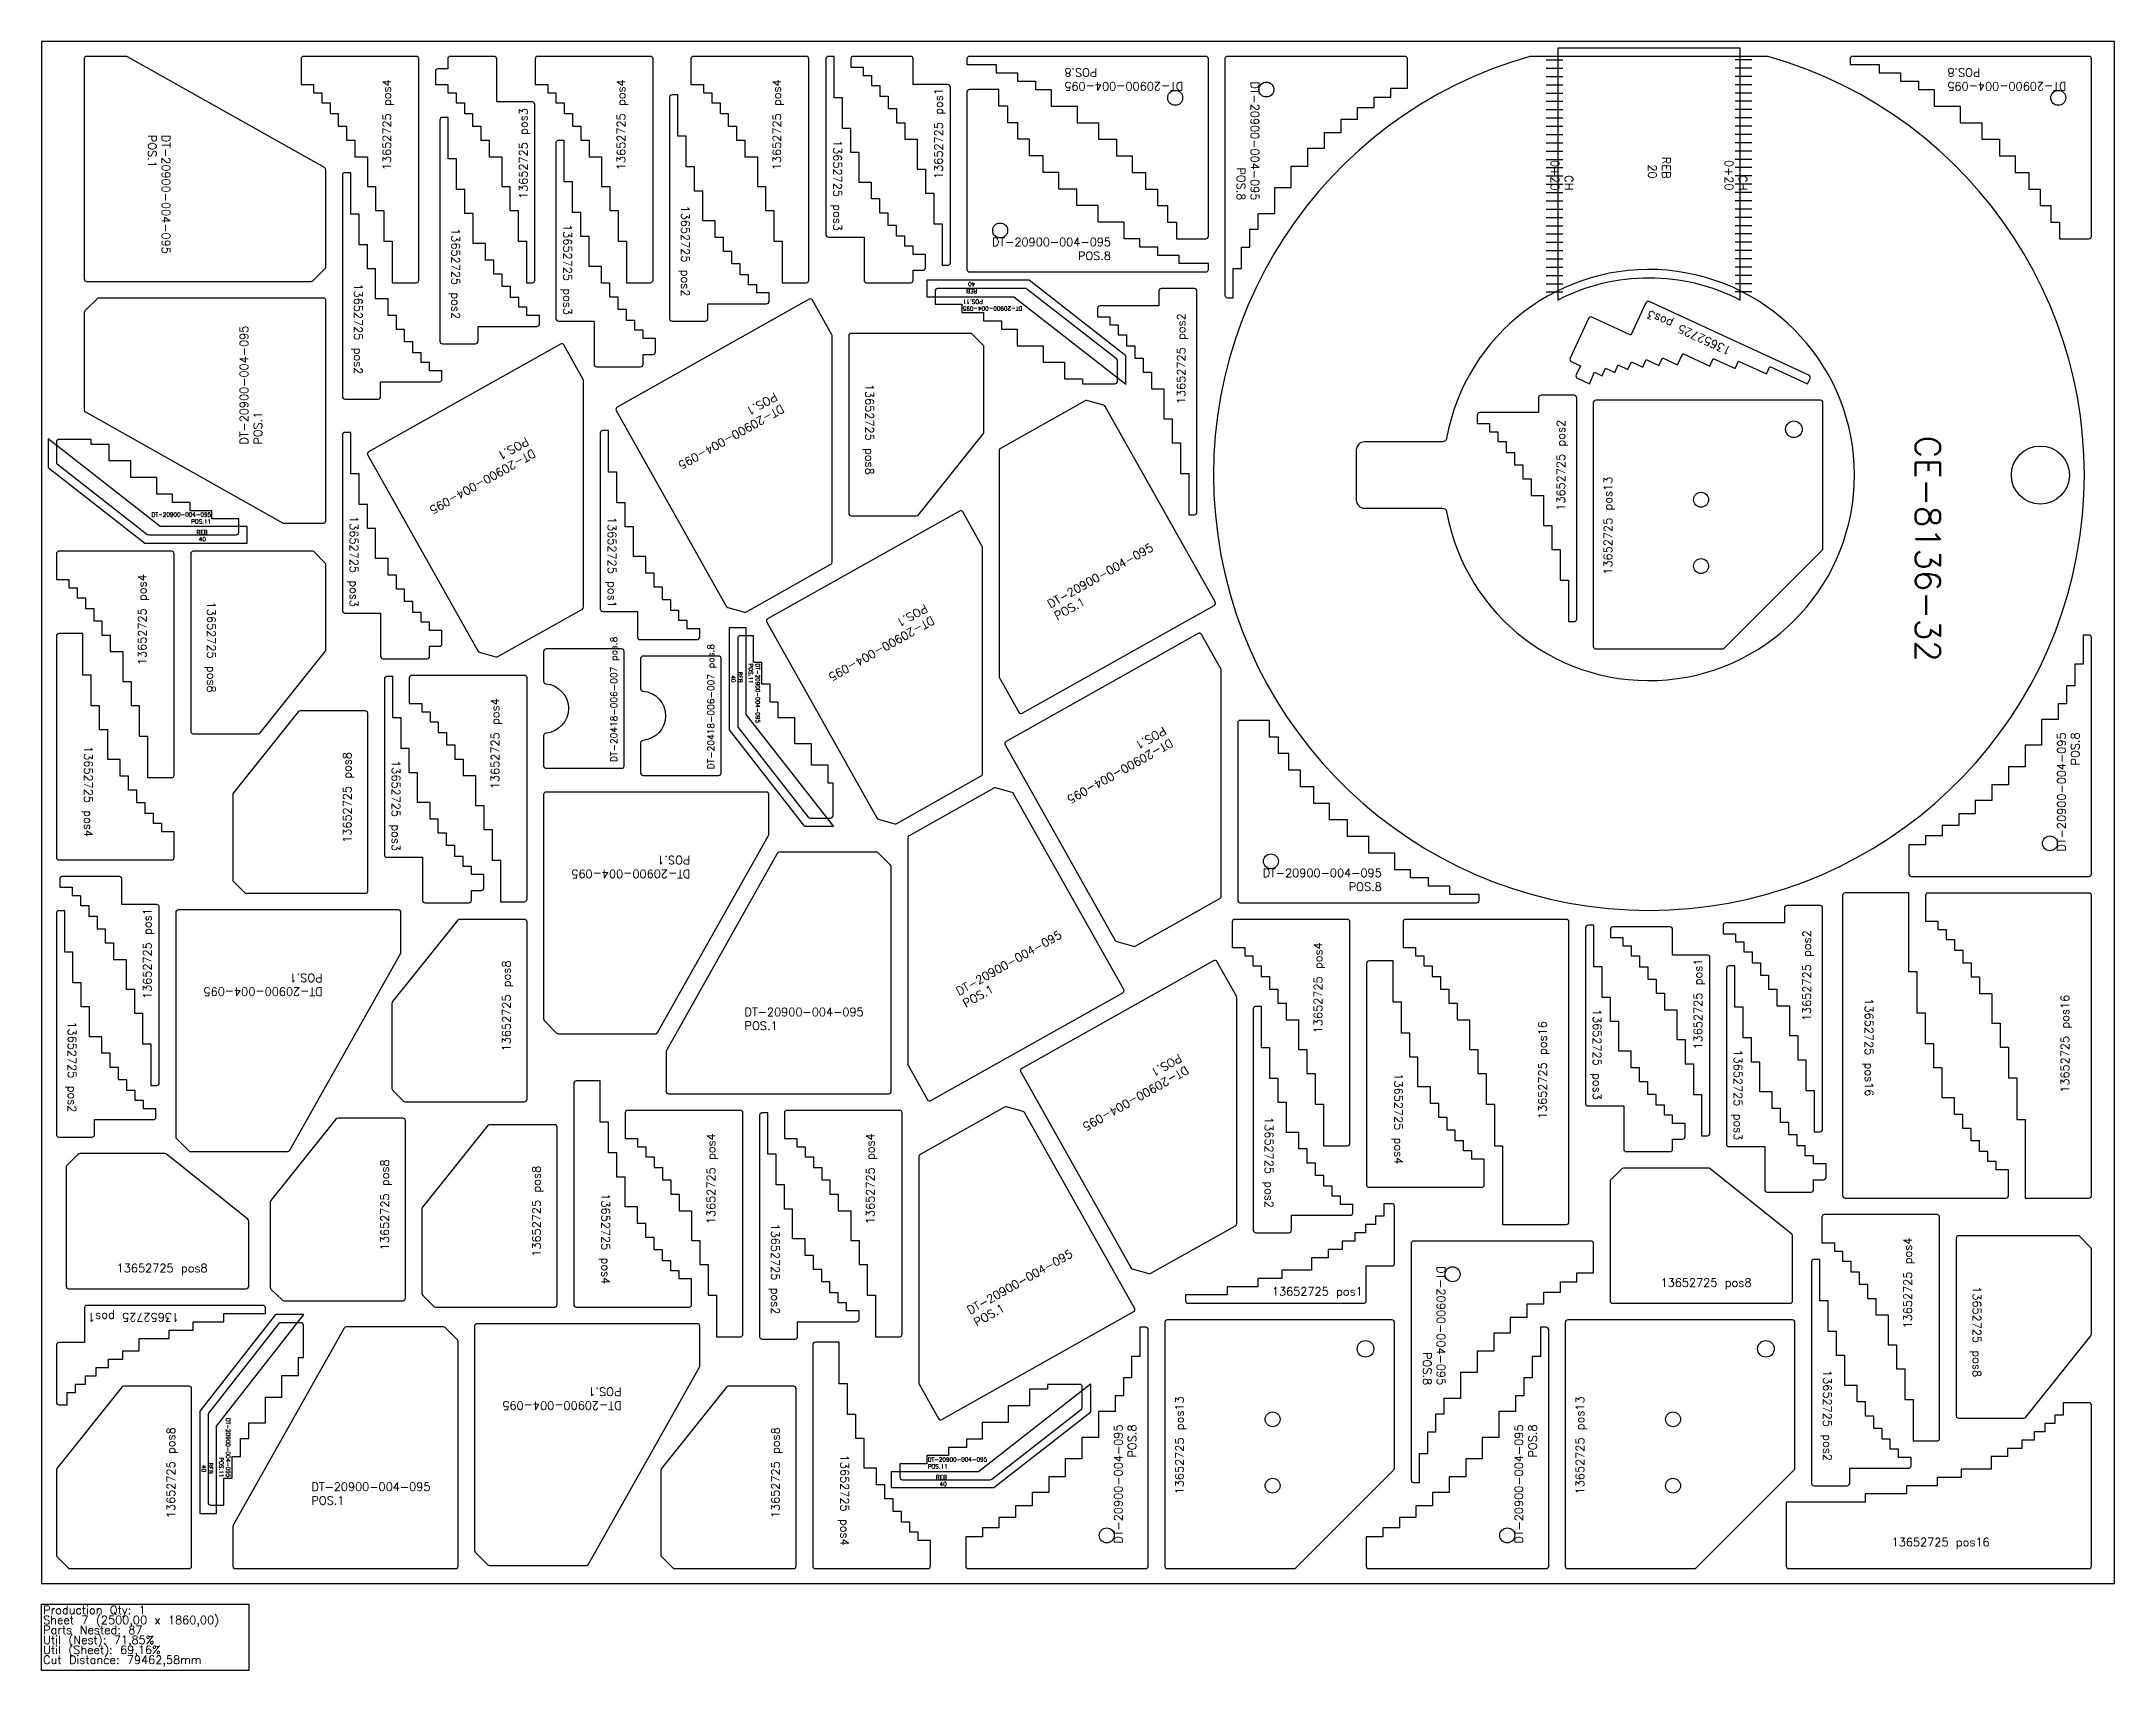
# Model space of a CAD drawing. Header units: millimetres. Extents: x 15750 to 18250, y -105 to 1860.
import ezdxf

# ---------------------------------------------------------------- set-up
doc = ezdxf.new("R2010")
doc.units = ezdxf.units.MM
for name, color, linetype in [('13652725', 7, 'Continuous'), ('CE-8136-32', 7, 'Continuous'), ('Chanfro', 7, 'Continuous'), ('Des.', 7, 'Continuous'), ('DT-20900-004-095', 7, 'Continuous'), ('Rebaixo', 7, 'Continuous'), ('sheet', 24, 'Continuous'), ('Stats', 7, 'Continuous'), ('Texto', 7, 'Continuous')]:
    doc.layers.add(name, color=color, linetype=linetype)
doc.styles.get("Standard").update_dxf_attribs({"font": 'txt.shx'})

msp = doc.modelspace()

# ---------------------------------------------------------------- texts
at = {"layer": 'Chanfro', "color": 3, "char_height": 10, "rotation": 270}
for insert, attachment_point in [((17570.3, 1680.2), 9), ((17806.8, 1680.2), 3)]:
    msp.add_mtext_dynamic_manual_height_columns('CH 0+20', width=54.59, gutter_width=12.5, heights=[0], dxfattribs=dict(at, insert=insert, attachment_point=attachment_point))
at = {"layer": 'Rebaixo', "color": 3, "insert": (17714.4, 1694.6), "char_height": 10, "attachment_point": 3, "rotation": 270}
msp.add_mtext_dynamic_manual_height_columns('REB\\P20', width=100.489, gutter_width=12.5, heights=[0], dxfattribs=at)
at = {"layer": 'Rebaixo', "color": 6, "char_height": 5, "attachment_point": 1}
for insert, rotation in [((16884, 1556.4), 180), ((15956.6, 151), 270)]:
    msp.add_mtext_dynamic_manual_height_columns('{\\W1.233714; }REB\\P{\\W1.817048; }40', width=25.67, gutter_width=12.5, heights=[0], dxfattribs=dict(at, insert=insert, rotation=rotation))
at = {"layer": 'Rebaixo', "color": 6, "insert": (15931.6, 1270.6), "char_height": 5, "attachment_point": 1}
msp.add_mtext_dynamic_manual_height_columns('{\\W1.233714; }REB\\P{\\W1.817048; }40', width=25.67, gutter_width=12.5, heights=[0], dxfattribs=at)
at = {"layer": 'Rebaixo', "color": 7, "insert": (16595.2, 1086.8), "char_height": 5, "attachment_point": 3, "rotation": 270}
msp.add_mtext_dynamic_manual_height_columns('REB\\P40', width=25.67, gutter_width=12.5, heights=[0], dxfattribs=at)
at = {"layer": 'Rebaixo', "color": 7, "insert": (16841.7, 130.8), "char_height": 5, "attachment_point": 3}
msp.add_mtext_dynamic_manual_height_columns('REB\\P40', width=25.67, gutter_width=12.5, heights=[0], dxfattribs=at)
at = {"layer": 'Stats', "color": 60}
for s, p in [('Sheet 7 (2500,00 x 1860,00)', (15752, -49)), ('Production Qty: 1', (15752, -37)), ('Parts Nested: 87', (15752, -61)), ('Util (Nest): 71,85%', (15752, -73)), ('Util (Sheet): 69,16%', (15752, -85)), ('Cut Distance: 79462,58mm', (15752, -97))]:
    msp.add_text(s, height=10, dxfattribs=at).set_placement(p)
at = {"layer": 'Texto', "color": 5}
for s, insert, char_height, width, attachment_point, rotation in [('DT-20900-004-095 POS.8', (16983.5, 1800.9), 10, 113.849, 3, 180), ('DT-20900-004-095 POS.8', (18048.4, 1800.9), 10, 113.849, 3, 180), ('13652725 pos4', (16161.5, 1704.7), 10, 122.875, 1, 90), ('13652725 pos4', (16444, 1704.7), 10, 122.875, 1, 90), ('13652725 pos4', (16631.8, 1704.7), 10, 122.875, 1, 90), ('DT-20900-004-095 POS.8', (17218.3, 1668.3), 10, 113.849, 3, 270), ('13652725 pos3', (16326.1, 1669.9), 10, 122.875, 1, 90), ('13652725 pos1', (16826.8, 1694.1), 10, 122.875, 1, 90), ('DT-20900-004-095 \\P{\\W9.834118; }POS.1', (15905.2, 1747.4), 10, 113.849, 1, 270), ('13652725 pos3', (16715, 1741.1), 10, 122.875, 1, 270), ('13652725 pos2', (16531.5, 1662.1), 10, 122.875, 1, 270), ('13652725 pos2', (16254.5, 1634.8), 10, 122.875, 1, 270), ('13652725 pos3', (16389.4, 1639.7), 10, 122.875, 1, 270), ('13652725 pos2', (16137, 1568.1), 10, 122.875, 1, 270), ('13652725 pos2', (17119.4, 1422.5), 10, 122.875, 1, 90), ('13652725 pos3', (17784.5, 1481.3), 10, 122.875, 1, 155.2857), ('DT-20900-004-095 \\P{\\W9.834118; }POS.1', (15989.3, 1373.6), 10, 113.849, 1, 90), ('DT-20900-004-095 \\P{\\W9.834118; }POS.1', (16646.8, 1413.7), 10, 113.849, 1, 209.3577), ('13652725 pos8', (16753.6, 1447), 10, 122.875, 1, 270), ('13652725 pos2', (17577.3, 1293.9), 10, 122.875, 1, 90), ('DT-20900-004-095 \\P{\\W9.834118; }POS.1', (16347, 1359.8), 10, 113.849, 1, 209.3577), ('13652725 pos13', (17634.1, 1216.8), 10, 122.875, 1, 90), ('13652725 pos3', (16131.9, 1287.5), 10, 122.875, 1, 270), ('13652725 pos1', (16443.1, 1286.5), 10, 122.875, 1, 270), ('DT-20900-004-095 \\P{\\W9.834118; }POS.1', (16961.8, 1184.9), 10, 113.849, 1, 29.3577), ('13652725 pos4', (15866.5, 1107.7), 10, 122.875, 1, 90), ('13652725 pos8', (15959.9, 1184.2), 10, 122.875, 1, 270), ('DT-20900-004-095 \\P{\\W9.834118; }POS.1', (16828.1, 1158.4), 10, 113.849, 1, 209.3577), ('DT-20418-006-007 pos.8', (16436.3, 990.9), 8, 185.575, 1, 90), ('DT-20418-006-007 pos.8', (16553.3, 982.1), 8, 185.575, 1, 90), ('13652725 pos4', (16292.1, 958.1), 10, 122.875, 1, 90), ('DT-20900-004-095 \\P{\\W9.834118; }POS.1', (17115.8, 1010.6), 10, 113.849, 1, 209.3577), ('DT-20900-004-095 POS.8', (18181, 1026.5), 10, 113.849, 3, 90), ('13652725 pos4', (15811.5, 1010.1), 10, 122.875, 1, 270), ('13652725 pos8', (16113.7, 893.3), 10, 122.875, 1, 90), ('13652725 pos3', (16182.5, 993.1), 10, 122.875, 1, 270), ('DT-20900-004-095 \\P{\\W9.834118; }POS.1', (16532.5, 850.9), 10, 113.849, 1, 180), ('13652725 pos1', (15872.7, 704.9), 10, 122.875, 1, 90), ('DT-20900-004-095 \\P{\\W9.834118; }POS.1', (16851.6, 717.7), 10, 113.849, 1, 29.3577), ('13652725 pos2', (17873.9, 678.3), 10, 122.875, 1, 90), ('13652725 pos8', (16305.7, 641.8), 10, 122.875, 1, 90), ('13652725 pos4', (17284.5, 663.7), 10, 122.875, 1, 90), ('DT-20900-004-095 \\P{\\W9.834118; }POS.1', (16089, 708.8), 10, 113.849, 1, 180), ('13652725 pos1', (17742.7, 644.1), 10, 122.875, 1, 90), ('13652725 pos16', (17959, 705.8), 10, 122.875, 1, 270), ('13652725 pos16', (18185.2, 591.9), 10, 122.875, 1, 90), ('13652725 pos2', (15792, 677.9), 10, 122.875, 1, 270), ('13652725 pos16', (17555.2, 560.1), 10, 122.875, 1, 90), ('13652725 pos3', (17631, 693.1), 10, 122.875, 1, 270), ('DT-20900-004-095 \\P{\\W9.834118; }POS.1', (17134.6, 615.9), 10, 113.849, 1, 209.3577), ('13652725 pos3', (17801, 644.1), 10, 122.875, 1, 270), ('13652725 pos4', (17391.5, 615.3), 10, 122.875, 1, 270), ('13652725 pos2', (17235.4, 562.6), 10, 122.875, 1, 270), ('13652725 pos4', (16552.5, 433.4), 10, 122.875, 1, 90), ('13652725 pos4', (16744.5, 433.4), 10, 122.875, 1, 90), ('13652725 pos8', (16159, 401.9), 10, 122.875, 1, 90), ('13652725 pos8', (16342, 394.1), 10, 122.875, 1, 90), ('13652725 pos4', (16435.4, 470.6), 10, 122.875, 1, 270), ('13652725 pos2', (16640, 434.2), 10, 122.875, 1, 270), ('DT-20900-004-095 \\P{\\W9.834118; }POS.1', (16864.8, 333), 10, 113.849, 1, 29.3577), ('13652725 pos4', (17995.6, 307.6), 10, 122.875, 1, 90), ('DT-20900-004-095 POS.8', (17442.8, 239.3), 10, 113.849, 3, 270), ('13652725 pos8', (18089, 358.6), 10, 122.875, 1, 270), ('13652725 pos1', (15915.9, 316.1), 10, 122.875, 1, 180), ('13652725 pos2', (17908.7, 257.5), 10, 122.875, 1, 270), ('DT-20900-004-095 \\P{\\W9.834118; }POS.1', (16449.4, 209.6), 10, 113.849, 1, 180), ('13652725 pos13', (17117.4, 107.5), 10, 122.875, 1, 90), ('13652725 pos13', (17600.3, 107.5), 10, 122.875, 1, 90), ('13652725 pos8', (15901.1, 78.8), 10, 122.875, 1, 90), ('13652725 pos8', (16630.2, 78.8), 10, 122.875, 1, 90), ('DT-20900-004-095 POS.8', (17043.6, 191.7), 10, 113.849, 3, 90), ('DT-20900-004-095 POS.8', (17526.6, 191.7), 10, 113.849, 3, 90), ('13652725 pos4', (16723.6, 155.3), 10, 122.875, 1, 270)]:
    msp.add_mtext(s, dxfattribs=dict(at, insert=insert, char_height=char_height, width=width, attachment_point=attachment_point, rotation=rotation))
at = {"layer": 'Texto', "color": 5, "char_height": 10}
for s, insert, width, attachment_point in [('DT-20900-004-095 POS.8', (17039.8, 1623.1), 113.849, 3), ('DT-20900-004-095 POS.8', (17366.3, 862.1), 113.849, 3), ('DT-20900-004-095 \\P{\\W9.834118; }POS.1', (16597.9, 694.4), 113.849, 1), ('13652725 pos8', (15840.7, 385.4), 122.875, 1), ('13652725 pos1', (17233.8, 357.3), 122.875, 1), ('13652725 pos8', (17702.5, 367.9), 122.875, 1), ('DT-20900-004-095 \\P{\\W9.834118; }POS.1', (16075.5, 121.7), 113.849, 1), ('13652725 pos16', (17981.2, 54.9), 122.875, 1)]:
    msp.add_mtext(s, dxfattribs=dict(at, insert=insert, width=width, attachment_point=attachment_point))
at = {"layer": 'Texto', "color": 6, "char_height": 5, "width": 66.479, "attachment_point": 3}
for insert, rotation in [((16861, 1535.3), 180), ((15977.7, 128), 270)]:
    msp.add_mtext('DT-20900-004-095\\P POS.11', dxfattribs=dict(at, insert=insert, rotation=rotation))
at = {"layer": 'Texto', "color": 3, "insert": (18039.8, 1111.9), "char_height": 30, "width": 452.495, "attachment_point": 3, "rotation": 270}
msp.add_mtext('CE-8136-32', dxfattribs=at)
at = {"layer": 'Texto', "color": 6, "insert": (15954.6, 1291.8), "char_height": 5, "width": 66.479, "attachment_point": 3}
msp.add_mtext('DT-20900-004-095\\P POS.11', dxfattribs=at)
at = {"layer": 'Texto', "color": 7, "insert": (16616.3, 1109.8), "char_height": 5, "width": 66.479, "attachment_point": 1, "rotation": 270}
msp.add_mtext('{\\W2.13246; }DT-20900-004-095\\P{\\W5.32809;  } POS.11', dxfattribs=at)
at = {"layer": 'Texto', "color": 7, "insert": (16818.7, 152), "char_height": 5, "width": 66.479, "attachment_point": 1}
msp.add_mtext('{\\W2.13246; }DT-20900-004-095\\P{\\W5.32809;  } POS.11', dxfattribs=at)

# ---------------------------------------------------------------- linework, layer by layer
at = {"color": 5}
for points in [[(16173, 1619), (16173, 1569), (16202, 1569, 0.414214), (16205, 1572), (16205, 1839, 0.414214), (16202, 1842), (16066, 1842, 0.414214), (16063, 1839), (16063, 1808), (16078, 1808), (16078, 1798), (16088, 1798), (16088, 1786), (16098, 1786), (16098, 1773), (16108, 1773), (16108, 1758), (16118, 1758), (16118, 1741), (16128, 1741), (16128, 1721), (16143, 1721), (16143, 1685), (16153, 1685), (16153, 1656), (16163, 1656), (16163, 1619)], [(16455.5, 1619), (16455.5, 1569), (16484.5, 1569, 0.414214), (16487.5, 1572), (16487.5, 1839, 0.414214), (16484.5, 1842), (16348.5, 1842, 0.414214), (16345.5, 1839), (16345.5, 1808), (16360.5, 1808), (16360.5, 1798), (16370.5, 1798), (16370.5, 1786), (16380.5, 1786), (16380.5, 1773), (16390.5, 1773), (16390.5, 1758), (16400.5, 1758), (16400.5, 1741), (16410.5, 1741), (16410.5, 1721), (16425.5, 1721), (16425.5, 1685), (16435.5, 1685), (16435.5, 1656), (16445.5, 1656), (16445.5, 1619)], [(16643.3, 1619), (16643.3, 1569), (16672.3, 1569, 0.414214), (16675.3, 1572), (16675.3, 1839, 0.414214), (16672.3, 1842), (16536.3, 1842, 0.414214), (16533.3, 1839), (16533.3, 1808), (16548.3, 1808), (16548.3, 1798), (16558.3, 1798), (16558.3, 1786), (16568.3, 1786), (16568.3, 1773), (16578.3, 1773), (16578.3, 1758), (16588.3, 1758), (16588.3, 1741), (16598.3, 1741), (16598.3, 1721), (16613.3, 1721), (16613.3, 1685), (16623.3, 1685), (16623.3, 1656), (16633.3, 1656), (16633.3, 1619)], [(16550.5, 1522.6, 0.414214), (16553.5, 1525.6), (16553.5, 1543.6), (16624.5, 1543.6, 0.414214), (16627.5, 1546.6), (16627.5, 1556.6), (16612.5, 1556.6), (16612.5, 1566.6), (16602.5, 1566.6), (16602.5, 1578.6), (16592.5, 1578.6), (16592.5, 1591.6), (16582.5, 1591.6), (16582.5, 1606.6), (16572.5, 1606.6), (16572.5, 1623.6), (16562.5, 1623.6), (16562.5, 1643.6), (16547.5, 1643.6), (16547.5, 1679.6), (16537.5, 1679.6), (16537.5, 1708.6), (16527.5, 1708.6), (16527.5, 1745.6), (16517.5, 1745.6), (16517.5, 1795.6), (16510.5, 1795.6, 0.414214), (16507.5, 1792.6), (16507.5, 1525.6, 0.414214), (16510.5, 1522.6)], [(16273.5, 1495.3, 0.414214), (16276.5, 1498.3), (16276.5, 1516.3), (16347.5, 1516.3, 0.414214), (16350.5, 1519.3), (16350.5, 1529.3), (16335.5, 1529.3), (16335.5, 1539.3), (16325.5, 1539.3), (16325.5, 1551.3), (16315.5, 1551.3), (16315.5, 1564.3), (16305.5, 1564.3), (16305.5, 1579.3), (16295.5, 1579.3), (16295.5, 1596.3), (16285.5, 1596.3), (16285.5, 1616.3), (16270.5, 1616.3), (16270.5, 1652.3), (16260.5, 1652.3), (16260.5, 1681.3), (16250.5, 1681.3), (16250.5, 1718.3), (16240.5, 1718.3), (16240.5, 1768.3), (16233.5, 1768.3, 0.414214), (16230.5, 1765.3), (16230.5, 1498.3, 0.414214), (16233.5, 1495.3)], [(16156, 1428.6, 0.414214), (16159, 1431.6), (16159, 1449.6), (16230, 1449.6, 0.414214), (16233, 1452.6), (16233, 1462.6), (16218, 1462.6), (16218, 1472.6), (16208, 1472.6), (16208, 1484.6), (16198, 1484.6), (16198, 1497.6), (16188, 1497.6), (16188, 1512.6), (16178, 1512.6), (16178, 1529.6), (16168, 1529.6), (16168, 1549.6), (16153, 1549.6), (16153, 1585.6), (16143, 1585.6), (16143, 1614.6), (16133, 1614.6), (16133, 1651.6), (16123, 1651.6), (16123, 1701.6), (16116, 1701.6, 0.414214), (16113, 1698.6), (16113, 1431.6, 0.414214), (16116, 1428.6)], [(17100.5, 1562, 0.414214), (17097.5, 1559), (17097.5, 1541), (17026.5, 1541, 0.414214), (17023.5, 1538), (17023.5, 1528), (17038.5, 1528), (17038.5, 1518), (17048.5, 1518), (17048.5, 1506), (17058.5, 1506), (17058.5, 1493), (17068.5, 1493), (17068.5, 1478), (17078.5, 1478), (17078.5, 1461), (17088.5, 1461), (17088.5, 1441), (17103.5, 1441), (17103.5, 1405), (17113.5, 1405), (17113.5, 1376), (17123.5, 1376), (17123.5, 1339), (17133.5, 1339), (17133.5, 1289), (17140.5, 1289, 0.414214), (17143.5, 1292), (17143.5, 1559, 0.414214), (17140.5, 1562)], [(16723.6, 1290.9, 0.414214), (16726.6, 1287.9), (16805.2, 1287.9, 0.227838), (16807.5, 1289), (16886, 1387, 0.170304), (16886.6, 1388.9), (16886.6, 1491.6, 0.198912), (16885.7, 1493.7), (16872.5, 1507, 0.198912), (16870.4, 1507.9), (16726.6, 1507.9, 0.414214), (16723.6, 1504.9)], [(17558.4, 1433.3, 0.414214), (17555.4, 1430.3), (17555.4, 1412.3), (17484.4, 1412.3, 0.414214), (17481.4, 1409.3), (17481.4, 1399.3), (17496.4, 1399.3), (17496.4, 1389.3), (17506.4, 1389.3), (17506.4, 1377.3), (17516.4, 1377.3), (17516.4, 1364.3), (17526.4, 1364.3), (17526.4, 1349.3), (17536.4, 1349.3), (17536.4, 1332.3), (17546.4, 1332.3), (17546.4, 1312.3), (17561.4, 1312.3), (17561.4, 1276.3), (17571.4, 1276.3), (17571.4, 1247.3), (17581.4, 1247.3), (17581.4, 1210.3), (17591.4, 1210.3), (17591.4, 1160.3), (17598.4, 1160.3, 0.414214), (17601.4, 1163.3), (17601.4, 1430.3, 0.414214), (17598.4, 1433.3)], [(17624.4, 1427.2, 0.414214), (17621.4, 1424.2), (17621.4, 1130.2, 0.414214), (17624.4, 1127.2), (17777.1, 1127.2, 0.198912), (17779.2, 1128.1), (17897.5, 1246.4, 0.198912), (17898.4, 1248.5), (17898.4, 1424.2, 0.414214), (17895.4, 1427.2)], [(15878, 1022), (15878, 972), (15907, 972, 0.414214), (15910, 975), (15910, 1242, 0.414214), (15907, 1245), (15771, 1245, 0.414214), (15768, 1242), (15768, 1211), (15783, 1211), (15783, 1201), (15793, 1201), (15793, 1189), (15803, 1189), (15803, 1176), (15813, 1176), (15813, 1161), (15823, 1161), (15823, 1144), (15833, 1144), (15833, 1124), (15848, 1124), (15848, 1088), (15858, 1088), (15858, 1059), (15868, 1059), (15868, 1022)], [(15930, 1028, 0.414214), (15933, 1025), (16011.6, 1025, 0.227838), (16013.9, 1026.2), (16092.3, 1124.2, 0.170304), (16093, 1126.1), (16093, 1228.8, 0.198912), (16092.1, 1230.9), (16078.9, 1244.2, 0.198912), (16076.8, 1245), (15933, 1245, 0.414214), (15930, 1242)], [(15800, 1095.8), (15800, 1145.8), (15771, 1145.8, 0.414214), (15768, 1142.8), (15768, 875.8, 0.414214), (15771, 872.8), (15907, 872.8, 0.414214), (15910, 875.8), (15910, 906.8), (15895, 906.8), (15895, 916.8), (15885, 916.8), (15885, 928.8), (15875, 928.8), (15875, 941.8), (15865, 941.8), (15865, 956.8), (15855, 956.8), (15855, 973.8), (15845, 973.8), (15845, 993.8), (15830, 993.8), (15830, 1029.8), (15820, 1029.8), (15820, 1058.8), (15810, 1058.8), (15810, 1095.8)], [(16303.6, 872.4), (16303.6, 822.4), (16332.6, 822.4, 0.414214), (16335.6, 825.4), (16335.6, 1092.4, 0.414214), (16332.6, 1095.4), (16196.6, 1095.4, 0.414214), (16193.6, 1092.4), (16193.6, 1061.4), (16208.6, 1061.4), (16208.6, 1051.4), (16218.6, 1051.4), (16218.6, 1039.4), (16228.6, 1039.4), (16228.6, 1026.4), (16238.6, 1026.4), (16238.6, 1011.4), (16248.6, 1011.4), (16248.6, 994.4), (16258.6, 994.4), (16258.6, 974.4), (16273.6, 974.4), (16273.6, 938.4), (16283.6, 938.4), (16283.6, 909.4), (16293.6, 909.4), (16293.6, 872.4)], [(16143.6, 1049.5, 0.414214), (16140.6, 1052.5), (16062.1, 1052.5, 0.227838), (16059.7, 1051.4), (15981.3, 953.4, 0.170304), (15980.6, 951.5), (15980.6, 848.8, 0.198912), (15981.5, 846.7), (15994.7, 833.4, 0.198912), (15996.9, 832.5), (16140.6, 832.5, 0.414214), (16143.6, 835.5)], [(15811, 538.5, 0.414214), (15814, 541.5), (15814, 559.5), (15885, 559.5, 0.414214), (15888, 562.5), (15888, 572.5), (15873, 572.5), (15873, 582.5), (15863, 582.5), (15863, 594.5), (15853, 594.5), (15853, 607.5), (15843, 607.5), (15843, 622.5), (15833, 622.5), (15833, 639.5), (15823, 639.5), (15823, 659.5), (15808, 659.5), (15808, 695.5), (15798, 695.5), (15798, 724.5), (15788, 724.5), (15788, 761.5), (15778, 761.5), (15778, 811.5), (15771, 811.5, 0.414214), (15768, 808.5), (15768, 541.5, 0.414214), (15771, 538.5)], [(16335.6, 798, 0.414214), (16332.6, 801), (16254.1, 801, 0.227838), (16251.7, 799.9), (16173.3, 701.8, 0.170304), (16172.6, 700), (16172.6, 597.2, 0.198912), (16173.5, 595.1), (16186.7, 581.9, 0.198912), (16188.9, 581), (16332.6, 581, 0.414214), (16335.6, 584)], [(17296, 578), (17296, 528), (17325, 528, 0.414214), (17328, 531), (17328, 798, 0.414214), (17325, 801), (17189, 801, 0.414214), (17186, 798), (17186, 767), (17201, 767), (17201, 757), (17211, 757), (17211, 745), (17221, 745), (17221, 732), (17231, 732), (17231, 717), (17241, 717), (17241, 700), (17251, 700), (17251, 680), (17266, 680), (17266, 644), (17276, 644), (17276, 615), (17286, 615), (17286, 578)], [(17854.9, 817.8, 0.414214), (17851.9, 814.8), (17851.9, 796.8), (17780.9, 796.8, 0.414214), (17777.9, 793.8), (17777.9, 783.8), (17792.9, 783.8), (17792.9, 773.8), (17802.9, 773.8), (17802.9, 761.8), (17812.9, 761.8), (17812.9, 748.8), (17822.9, 748.8), (17822.9, 733.8), (17832.9, 733.8), (17832.9, 716.8), (17842.9, 716.8), (17842.9, 696.8), (17857.9, 696.8), (17857.9, 660.8), (17867.9, 660.8), (17867.9, 631.8), (17877.9, 631.8), (17877.9, 594.8), (17887.9, 594.8), (17887.9, 544.8), (17894.9, 544.8, 0.414214), (17897.9, 547.8), (17897.9, 814.8, 0.414214), (17894.9, 817.8)], [(17380, 701), (17380, 751), (17351, 751, 0.414214), (17348, 748), (17348, 481, 0.414214), (17351, 478), (17487, 478, 0.414214), (17490, 481), (17490, 512), (17475, 512), (17475, 522), (17465, 522), (17465, 534), (17455, 534), (17455, 547), (17445, 547), (17445, 562), (17435, 562), (17435, 579), (17425, 579), (17425, 599), (17410, 599), (17410, 635), (17400, 635), (17400, 664), (17390, 664), (17390, 701)], [(17254.4, 423.1, 0.414214), (17257.4, 426.1), (17257.4, 444.1), (17328.4, 444.1, 0.414214), (17331.4, 447.1), (17331.4, 457.1), (17316.4, 457.1), (17316.4, 467.1), (17306.4, 467.1), (17306.4, 479.1), (17296.4, 479.1), (17296.4, 492.1), (17286.4, 492.1), (17286.4, 507.1), (17276.4, 507.1), (17276.4, 524.1), (17266.4, 524.1), (17266.4, 544.1), (17251.4, 544.1), (17251.4, 580.1), (17241.4, 580.1), (17241.4, 609.1), (17231.4, 609.1), (17231.4, 646.1), (17221.4, 646.1), (17221.4, 696.1), (17214.4, 696.1, 0.414214), (17211.4, 693.1), (17211.4, 426.1, 0.414214), (17214.4, 423.1)], [(16423.9, 556.3), (16423.9, 606.3), (16394.9, 606.3, 0.414214), (16391.9, 603.3), (16391.9, 336.3, 0.414214), (16394.9, 333.3), (16530.9, 333.3, 0.414214), (16533.9, 336.3), (16533.9, 367.3), (16518.9, 367.3), (16518.9, 377.3), (16508.9, 377.3), (16508.9, 389.3), (16498.9, 389.3), (16498.9, 402.3), (16488.9, 402.3), (16488.9, 417.3), (16478.9, 417.3), (16478.9, 434.3), (16468.9, 434.3), (16468.9, 454.3), (16453.9, 454.3), (16453.9, 490.3), (16443.9, 490.3), (16443.9, 519.3), (16433.9, 519.3), (16433.9, 556.3)], [(16188.9, 558.1, 0.414214), (16185.9, 561.1), (16107.4, 561.1, 0.227838), (16105, 560), (16026.6, 461.9, 0.170304), (16025.9, 460), (16025.9, 357.3, 0.198912), (16026.8, 355.2), (16040.1, 342, 0.198912), (16042.2, 341.1), (16185.9, 341.1, 0.414214), (16188.9, 344.1)], [(16371.9, 550.3, 0.414214), (16368.9, 553.3), (16290.4, 553.3, 0.227838), (16288, 552.2), (16209.6, 454.1, 0.170304), (16208.9, 452.3), (16208.9, 349.6, 0.198912), (16209.8, 347.4), (16223.1, 334.2, 0.198912), (16225.2, 333.3), (16368.9, 333.3, 0.414214), (16371.9, 336.3)], [(16563.9, 347.7), (16563.9, 297.7), (16592.9, 297.7, 0.414214), (16595.9, 300.7), (16595.9, 567.7, 0.414214), (16592.9, 570.7), (16456.9, 570.7, 0.414214), (16453.9, 567.7), (16453.9, 536.7), (16468.9, 536.7), (16468.9, 526.7), (16478.9, 526.7), (16478.9, 514.7), (16488.9, 514.7), (16488.9, 501.7), (16498.9, 501.7), (16498.9, 486.7), (16508.9, 486.7), (16508.9, 469.7), (16518.9, 469.7), (16518.9, 449.7), (16533.9, 449.7), (16533.9, 413.7), (16543.9, 413.7), (16543.9, 384.7), (16553.9, 384.7), (16553.9, 347.7)], [(16658.9, 294.7, 0.414214), (16661.9, 297.7), (16661.9, 315.7), (16732.9, 315.7, 0.414214), (16735.9, 318.7), (16735.9, 328.7), (16720.9, 328.7), (16720.9, 338.7), (16710.9, 338.7), (16710.9, 350.7), (16700.9, 350.7), (16700.9, 363.7), (16690.9, 363.7), (16690.9, 378.7), (16680.9, 378.7), (16680.9, 395.7), (16670.9, 395.7), (16670.9, 415.7), (16655.9, 415.7), (16655.9, 451.7), (16645.9, 451.7), (16645.9, 480.7), (16635.9, 480.7), (16635.9, 517.7), (16625.9, 517.7), (16625.9, 567.7), (16618.9, 567.7, 0.414214), (16615.9, 564.7), (16615.9, 297.7, 0.414214), (16618.9, 294.7)], [(16755.9, 347.7), (16755.9, 297.7), (16784.9, 297.7, 0.414214), (16787.9, 300.7), (16787.9, 567.7, 0.414214), (16784.9, 570.7), (16648.9, 570.7, 0.414214), (16645.9, 567.7), (16645.9, 536.7), (16660.9, 536.7), (16660.9, 526.7), (16670.9, 526.7), (16670.9, 514.7), (16680.9, 514.7), (16680.9, 501.7), (16690.9, 501.7), (16690.9, 486.7), (16700.9, 486.7), (16700.9, 469.7), (16710.9, 469.7), (16710.9, 449.7), (16725.9, 449.7), (16725.9, 413.7), (16735.9, 413.7), (16735.9, 384.7), (16745.9, 384.7), (16745.9, 347.7)], [(15996.9, 355.5, 0.414214), (15999.9, 358.5), (15999.9, 437, 0.227838), (15998.7, 439.4), (15900.7, 517.8, 0.170304), (15898.8, 518.5), (15796.1, 518.5, 0.198912), (15794, 517.6), (15780.7, 504.3, 0.198912), (15779.9, 502.2), (15779.9, 358.5, 0.414214), (15782.9, 355.5)], [(17858.7, 338, 0.414214), (17861.7, 341), (17861.7, 419.6, 0.227838), (17860.6, 421.9), (17762.5, 500.3, 0.170304), (17760.6, 501), (17657.9, 501, 0.198912), (17655.8, 500.1), (17642.6, 486.9, 0.198912), (17641.7, 484.8), (17641.7, 341, 0.414214), (17644.7, 338)], [(18007.1, 221.9), (18007.1, 171.9), (18036.1, 171.9, 0.414214), (18039.1, 174.9), (18039.1, 441.9, 0.414214), (18036.1, 444.9), (17900.1, 444.9, 0.414214), (17897.1, 441.9), (17897.1, 410.9), (17912.1, 410.9), (17912.1, 400.9), (17922.1, 400.9), (17922.1, 388.9), (17932.1, 388.9), (17932.1, 375.9), (17942.1, 375.9), (17942.1, 360.9), (17952.1, 360.9), (17952.1, 343.9), (17962.1, 343.9), (17962.1, 323.9), (17977.1, 323.9), (17977.1, 287.9), (17987.1, 287.9), (17987.1, 258.9), (17997.1, 258.9), (17997.1, 221.9)], [(18059.1, 202.4, 0.414214), (18062.1, 199.4), (18140.6, 199.4, 0.227838), (18143, 200.5), (18221.4, 298.6, 0.170304), (18222.1, 300.4), (18222.1, 403.1, 0.198912), (18221.2, 405.3), (18208, 418.5, 0.198912), (18205.8, 419.4), (18062.1, 419.4, 0.414214), (18059.1, 416.4)], [(17927.6, 118, 0.414214), (17930.6, 121), (17930.6, 139), (18001.6, 139, 0.414214), (18004.6, 142), (18004.6, 152), (17989.6, 152), (17989.6, 162), (17979.6, 162), (17979.6, 174), (17969.6, 174), (17969.6, 187), (17959.6, 187), (17959.6, 202), (17949.6, 202), (17949.6, 219), (17939.6, 219), (17939.6, 239), (17924.6, 239), (17924.6, 275), (17914.6, 275), (17914.6, 304), (17904.6, 304), (17904.6, 341), (17894.6, 341), (17894.6, 391), (17887.6, 391, 0.414214), (17884.6, 388), (17884.6, 121, 0.414214), (17887.6, 118)], [(17107.7, 318, 0.414214), (17104.7, 315), (17104.7, 21, 0.414214), (17107.7, 18), (17260.4, 18, 0.198912), (17262.6, 18.9), (17380.8, 137.1, 0.198912), (17381.7, 139.2), (17381.7, 315, 0.414214), (17378.7, 318)], [(17590.6, 318, 0.414214), (17587.6, 315), (17587.6, 21, 0.414214), (17590.6, 18), (17743.4, 18, 0.198912), (17745.5, 18.9), (17863.8, 137.1, 0.198912), (17864.6, 139.2), (17864.6, 315, 0.414214), (17861.6, 318)], [(16712.1, 241), (16712.1, 291), (16683.1, 291, 0.414214), (16680.1, 288), (16680.1, 21, 0.414214), (16683.1, 18), (16819.1, 18, 0.414214), (16822.1, 21), (16822.1, 52), (16807.1, 52), (16807.1, 62), (16797.1, 62), (16797.1, 74), (16787.1, 74), (16787.1, 87), (16777.1, 87), (16777.1, 102), (16767.1, 102), (16767.1, 119), (16757.1, 119), (16757.1, 139), (16742.1, 139), (16742.1, 175), (16732.1, 175), (16732.1, 204), (16722.1, 204), (16722.1, 241)], [(15931, 235, 0.414214), (15928, 238), (15849.4, 238, 0.227838), (15847.1, 236.9), (15768.7, 138.8, 0.170304), (15768, 136.9), (15768, 34.2, 0.198912), (15768.9, 32.1), (15782.1, 18.9, 0.198912), (15784.2, 18), (15928, 18, 0.414214), (15931, 21)], [(16660.1, 235, 0.414214), (16657.1, 238), (16578.6, 238, 0.227838), (16576.2, 236.9), (16497.8, 138.8, 0.170304), (16497.1, 136.9), (16497.1, 34.2, 0.198912), (16498, 32.1), (16511.2, 18.9, 0.198912), (16513.4, 18), (16657.1, 18, 0.414214), (16660.1, 21)]]:
    msp.add_lwpolyline(points, format="xyb", close=True, dxfattribs=at)
for centre, radius in [((17863.4, 1392.2), 10), ((17751.4, 1307.2), 9), ((17751.4, 1227.2), 9), ((17346.7, 283), 10), ((17829.6, 283), 10), ((17234.7, 198), 9), ((17717.6, 198), 9), ((17234.7, 118), 9), ((17717.6, 118), 9)]:
    msp.add_circle(centre, radius, dxfattribs=at)
at = {"layer": '13652725', "color": 5}
for points in [[(16345, 1784, 0.414214), (16342, 1787), (16299, 1787), (16299, 1839, 0.414214), (16296, 1842), (16243, 1842, 0.414214), (16240, 1839), (16240, 1827), (16228, 1827, 0.414214), (16225, 1824), (16225, 1808), (16240, 1808), (16240, 1798), (16250, 1798), (16250, 1786), (16260, 1786), (16260, 1773), (16270, 1773), (16270, 1758), (16280, 1758), (16280, 1741), (16290, 1741), (16290, 1721), (16305, 1721), (16305, 1685), (16315, 1685), (16315, 1656), (16325, 1656), (16325, 1619), (16335, 1619), (16335, 1569), (16342, 1569, 0.414214), (16345, 1572)], [(16696.1, 1627, 0.414214), (16699.1, 1624), (16742.1, 1624), (16742.1, 1572, 0.414214), (16745.1, 1569), (16798.1, 1569, 0.414214), (16801.1, 1572), (16801.1, 1584), (16813.1, 1584, 0.414214), (16816.1, 1587), (16816.1, 1603), (16801.1, 1603), (16801.1, 1613), (16791.1, 1613), (16791.1, 1625), (16781.1, 1625), (16781.1, 1638), (16771.1, 1638), (16771.1, 1653), (16761.1, 1653), (16761.1, 1670), (16751.1, 1670), (16751.1, 1690), (16736.1, 1690), (16736.1, 1726), (16726.1, 1726), (16726.1, 1755), (16716.1, 1755), (16716.1, 1792), (16706.1, 1792), (16706.1, 1842), (16699.1, 1842, 0.414214), (16696.1, 1839)], [(16836.1, 1640), (16836.1, 1590), (16843.1, 1590, 0.414214), (16846.1, 1593), (16846.1, 1805, 0.414214), (16843.1, 1808), (16801.1, 1808), (16801.1, 1839, 0.414214), (16798.1, 1842), (16729.1, 1842, 0.414214), (16726.1, 1839), (16726.1, 1829), (16741.1, 1829), (16741.1, 1819), (16751.1, 1819), (16751.1, 1807), (16761.1, 1807), (16761.1, 1794), (16771.1, 1794), (16771.1, 1779), (16781.1, 1779), (16781.1, 1762), (16791.1, 1762), (16791.1, 1742), (16806.1, 1742), (16806.1, 1706), (16816.1, 1706), (16816.1, 1677), (16826.1, 1677), (16826.1, 1640)], [(16370.5, 1525.6, 0.414214), (16373.5, 1522.6), (16416.5, 1522.6), (16416.5, 1470.6, 0.414214), (16419.5, 1467.6), (16472.5, 1467.6, 0.414214), (16475.5, 1470.6), (16475.5, 1482.6), (16487.5, 1482.6, 0.414214), (16490.5, 1485.6), (16490.5, 1501.6), (16475.5, 1501.6), (16475.5, 1511.6), (16465.5, 1511.6), (16465.5, 1523.6), (16455.5, 1523.6), (16455.5, 1536.6), (16445.5, 1536.6), (16445.5, 1551.6), (16435.5, 1551.6), (16435.5, 1568.6), (16425.5, 1568.6), (16425.5, 1588.6), (16410.5, 1588.6), (16410.5, 1624.6), (16400.5, 1624.6), (16400.5, 1653.6), (16390.5, 1653.6), (16390.5, 1690.6), (16380.5, 1690.6), (16380.5, 1740.6), (16373.5, 1740.6, 0.414214), (16370.5, 1737.6)], [(17688.7, 1546.2, 0.414214), (17684.8, 1544.7), (17666.8, 1505.7), (17619.6, 1527.4, 0.414214), (17615.6, 1525.9), (17593.4, 1477.8, 0.414214), (17594.9, 1473.8), (17605.8, 1468.8), (17600.8, 1457.9, 0.414214), (17602.2, 1453.9), (17616.8, 1447.2), (17623, 1460.9), (17632.1, 1456.7), (17636.3, 1465.8), (17647.2, 1460.7), (17651.4, 1469.8), (17663.2, 1464.4), (17667.4, 1473.5), (17681, 1467.2), (17685.2, 1476.3), (17700.6, 1469.2), (17704.8, 1478.3), (17723, 1469.9), (17729.3, 1483.5), (17762, 1468.5), (17766.1, 1477.6), (17792.5, 1465.4), (17796.7, 1474.5), (17830.3, 1459.1), (17834.5, 1468.1), (17879.9, 1447.2), (17882.8, 1453.6, 0.414214), (17881.3, 1457.6)], [(16113, 1173.4, 0.414214), (16116, 1170.4), (16159, 1170.4), (16159, 1118.4, 0.414214), (16162, 1115.4), (16215, 1115.4, 0.414214), (16218, 1118.4), (16218, 1130.4), (16230, 1130.4, 0.414214), (16233, 1133.4), (16233, 1149.4), (16218, 1149.4), (16218, 1159.4), (16208, 1159.4), (16208, 1171.4), (16198, 1171.4), (16198, 1184.4), (16188, 1184.4), (16188, 1199.4), (16178, 1199.4), (16178, 1216.4), (16168, 1216.4), (16168, 1236.4), (16153, 1236.4), (16153, 1272.4), (16143, 1272.4), (16143, 1301.4), (16133, 1301.4), (16133, 1338.4), (16123, 1338.4), (16123, 1388.4), (16116, 1388.4, 0.414214), (16113, 1385.4)], [(16433.8, 1340.6), (16433.8, 1390.6), (16426.8, 1390.6, 0.414214), (16423.8, 1387.6), (16423.8, 1175.6, 0.414214), (16426.8, 1172.6), (16468.8, 1172.6), (16468.8, 1141.6, 0.414214), (16471.8, 1138.6), (16540.8, 1138.6, 0.414214), (16543.8, 1141.6), (16543.8, 1151.6), (16528.8, 1151.6), (16528.8, 1161.6), (16518.8, 1161.6), (16518.8, 1173.6), (16508.8, 1173.6), (16508.8, 1186.6), (16498.8, 1186.6), (16498.8, 1201.6), (16488.8, 1201.6), (16488.8, 1218.6), (16478.8, 1218.6), (16478.8, 1238.6), (16463.8, 1238.6), (16463.8, 1274.6), (16453.8, 1274.6), (16453.8, 1303.6), (16443.8, 1303.6), (16443.8, 1340.6)], [(16163.6, 879, 0.414214), (16166.6, 876), (16209.6, 876), (16209.6, 824, 0.414214), (16212.6, 821), (16265.6, 821, 0.414214), (16268.6, 824), (16268.6, 836), (16280.6, 836, 0.414214), (16283.6, 839), (16283.6, 855), (16268.6, 855), (16268.6, 865), (16258.6, 865), (16258.6, 877), (16248.6, 877), (16248.6, 890), (16238.6, 890), (16238.6, 905), (16228.6, 905), (16228.6, 922), (16218.6, 922), (16218.6, 942), (16203.6, 942), (16203.6, 978), (16193.6, 978), (16193.6, 1007), (16183.6, 1007), (16183.6, 1044), (16173.6, 1044), (16173.6, 1094), (16166.6, 1094, 0.414214), (16163.6, 1091)], [(15882, 650.8), (15882, 600.8), (15889, 600.8, 0.414214), (15892, 603.8), (15892, 815.8, 0.414214), (15889, 818.8), (15847, 818.8), (15847, 849.8, 0.414214), (15844, 852.8), (15775, 852.8, 0.414214), (15772, 849.8), (15772, 839.8), (15787, 839.8), (15787, 829.8), (15797, 829.8), (15797, 817.8), (15807, 817.8), (15807, 804.8), (15817, 804.8), (15817, 789.8), (15827, 789.8), (15827, 772.8), (15837, 772.8), (15837, 752.8), (15852, 752.8), (15852, 716.8), (15862, 716.8), (15862, 687.8), (15872, 687.8), (15872, 650.8)], [(17925.1, 832.9, 0.414214), (17922.1, 829.9), (17922.1, 467.9, 0.414214), (17925.1, 464.9), (18119.1, 464.9, 0.414214), (18122.1, 467.9), (18122.1, 498.9), (18107.1, 498.9), (18107.1, 508.9), (18097.1, 508.9), (18097.1, 520.9), (18087.1, 520.9), (18087.1, 533.9), (18077.1, 533.9), (18077.1, 548.9), (18067.1, 548.9), (18067.1, 565.9), (18057.1, 565.9), (18057.1, 585.9), (18042.1, 585.9), (18042.1, 621.9), (18032.1, 621.9), (18032.1, 650.9), (18022.1, 650.9), (18022.1, 687.9), (18012.1, 687.9), (18012.1, 737.9), (18002.1, 737.9), (18002.1, 832.9)], [(18219.1, 464.8, 0.414214), (18222.1, 467.8), (18222.1, 829.8, 0.414214), (18219.1, 832.8), (18025.1, 832.8, 0.414214), (18022.1, 829.8), (18022.1, 798.8), (18037.1, 798.8), (18037.1, 788.8), (18047.1, 788.8), (18047.1, 776.8), (18057.1, 776.8), (18057.1, 763.8), (18067.1, 763.8), (18067.1, 748.8), (18077.1, 748.8), (18077.1, 731.8), (18087.1, 731.8), (18087.1, 711.8), (18102.1, 711.8), (18102.1, 675.8), (18112.1, 675.8), (18112.1, 646.8), (18122.1, 646.8), (18122.1, 609.8), (18132.1, 609.8), (18132.1, 559.8), (18142.1, 559.8), (18142.1, 464.8)], [(17589.1, 433, 0.414214), (17592.1, 436), (17592.1, 798, 0.414214), (17589.1, 801), (17395.1, 801, 0.414214), (17392.1, 798), (17392.1, 767), (17407.1, 767), (17407.1, 757), (17417.1, 757), (17417.1, 745), (17427.1, 745), (17427.1, 732), (17437.1, 732), (17437.1, 717), (17447.1, 717), (17447.1, 700), (17457.1, 700), (17457.1, 680), (17472.1, 680), (17472.1, 644), (17482.1, 644), (17482.1, 615), (17492.1, 615), (17492.1, 578), (17502.1, 578), (17502.1, 528), (17512.1, 528), (17512.1, 433)], [(17612.1, 579, 0.414214), (17615.1, 576), (17658.1, 576), (17658.1, 524, 0.414214), (17661.1, 521), (17714.1, 521, 0.414214), (17717.1, 524), (17717.1, 536), (17729.1, 536, 0.414214), (17732.1, 539), (17732.1, 555), (17717.1, 555), (17717.1, 565), (17707.1, 565), (17707.1, 577), (17697.1, 577), (17697.1, 590), (17687.1, 590), (17687.1, 605), (17677.1, 605), (17677.1, 622), (17667.1, 622), (17667.1, 642), (17652.1, 642), (17652.1, 678), (17642.1, 678), (17642.1, 707), (17632.1, 707), (17632.1, 744), (17622.1, 744), (17622.1, 794), (17615.1, 794, 0.414214), (17612.1, 791)], [(17752.1, 590), (17752.1, 540), (17759.1, 540, 0.414214), (17762.1, 543), (17762.1, 755, 0.414214), (17759.1, 758), (17717.1, 758), (17717.1, 789, 0.414214), (17714.1, 792), (17645.1, 792, 0.414214), (17642.1, 789), (17642.1, 779), (17657.1, 779), (17657.1, 769), (17667.1, 769), (17667.1, 757), (17677.1, 757), (17677.1, 744), (17687.1, 744), (17687.1, 729), (17697.1, 729), (17697.1, 712), (17707.1, 712), (17707.1, 692), (17722.1, 692), (17722.1, 656), (17732.1, 656), (17732.1, 627), (17742.1, 627), (17742.1, 590)], [(17782.1, 530, 0.414214), (17785.1, 527), (17828.1, 527), (17828.1, 475, 0.414214), (17831.1, 472), (17884.1, 472, 0.414214), (17887.1, 475), (17887.1, 487), (17899.1, 487, 0.414214), (17902.1, 490), (17902.1, 506), (17887.1, 506), (17887.1, 516), (17877.1, 516), (17877.1, 528), (17867.1, 528), (17867.1, 541), (17857.1, 541), (17857.1, 556), (17847.1, 556), (17847.1, 573), (17837.1, 573), (17837.1, 593), (17822.1, 593), (17822.1, 629), (17812.1, 629), (17812.1, 658), (17802.1, 658), (17802.1, 695), (17792.1, 695), (17792.1, 745), (17785.1, 745, 0.414214), (17782.1, 742)], [(17179.7, 348), (17129.7, 348), (17129.7, 341, 0.414214), (17132.7, 338), (17344.7, 338, 0.414214), (17347.7, 341), (17347.7, 383), (17378.7, 383, 0.414214), (17381.7, 386), (17381.7, 455, 0.414214), (17378.7, 458), (17368.7, 458), (17368.7, 443), (17358.7, 443), (17358.7, 433), (17346.7, 433), (17346.7, 423), (17333.7, 423), (17333.7, 413), (17318.7, 413), (17318.7, 403), (17301.7, 403), (17301.7, 393), (17281.7, 393), (17281.7, 378), (17245.7, 378), (17245.7, 368), (17216.7, 368), (17216.7, 358), (17179.7, 358)], [(15970, 325.5), (16020, 325.5), (16020, 332.5, 0.414214), (16017, 335.5), (15805, 335.5, 0.414214), (15802, 332.5), (15802, 290.5), (15771, 290.5, 0.414214), (15768, 287.5), (15768, 218.5, 0.414214), (15771, 215.5), (15781, 215.5), (15781, 230.5), (15791, 230.5), (15791, 240.5), (15803, 240.5), (15803, 250.5), (15816, 250.5), (15816, 260.5), (15831, 260.5), (15831, 270.5), (15848, 270.5), (15848, 280.5), (15868, 280.5), (15868, 295.5), (15904, 295.5), (15904, 305.5), (15933, 305.5), (15933, 315.5), (15970, 315.5)], [(17854.1, 21, 0.414214), (17857.1, 18), (18219.1, 18, 0.414214), (18222.1, 21), (18222.1, 215, 0.414214), (18219.1, 218), (18188.1, 218), (18188.1, 203), (18178.1, 203), (18178.1, 193), (18166.1, 193), (18166.1, 183), (18153.1, 183), (18153.1, 173), (18138.1, 173), (18138.1, 163), (18121.1, 163), (18121.1, 153), (18101.1, 153), (18101.1, 138), (18065.1, 138), (18065.1, 128), (18036.1, 128), (18036.1, 118), (17999.1, 118), (17999.1, 108), (17949.1, 108), (17949.1, 98), (17854.1, 98)]]:
    msp.add_lwpolyline(points, format="xyb", close=True, dxfattribs=at)
at = {"layer": 'CE-8136-32', "color": 3}
for points in [[(17832.1, 1842), (17545, 1842, 7.17635)], [(17444.5, 1292.9, 11.154797), (17444.5, 1381.1, -0.362758), (17439.6, 1377), (17345.6, 1377, 0.414214), (17335.6, 1367), (17335.6, 1307, 0.414214), (17345.6, 1297), (17439.6, 1297, -0.362758)]]:
    msp.add_lwpolyline(points, format="xyb", close=True, dxfattribs=at)
msp.add_circle((18160.6, 1337), 35, dxfattribs=at)
at = {"layer": 'Chanfro', "color": 3}
for p, q in [((17564.6, 1837.8), (17584.6, 1837.8)), ((17564.6, 1827.8), (17584.6, 1827.8)), ((17812.6, 1837.8), (17792.6, 1837.8)), ((17812.6, 1827.8), (17792.6, 1827.8)), ((17564.6, 1817.8), (17584.6, 1817.8)), ((17564.6, 1807.8), (17584.6, 1807.8)), ((17812.6, 1817.8), (17792.6, 1817.8)), ((17812.6, 1807.8), (17792.6, 1807.8)), ((17564.6, 1797.8), (17584.6, 1797.8)), ((17564.6, 1787.8), (17584.6, 1787.8)), ((17564.6, 1777.8), (17584.6, 1777.8)), ((17812.6, 1797.8), (17792.6, 1797.8)), ((17812.6, 1787.8), (17792.6, 1787.8)), ((17812.6, 1777.8), (17792.6, 1777.8)), ((17564.6, 1767.8), (17584.6, 1767.8)), ((17564.6, 1757.8), (17584.6, 1757.8)), ((17812.6, 1767.8), (17792.6, 1767.8)), ((17812.6, 1757.8), (17792.6, 1757.8)), ((17564.6, 1747.8), (17584.6, 1747.8)), ((17564.6, 1737.8), (17584.6, 1737.8)), ((17564.6, 1727.8), (17584.6, 1727.8)), ((17812.6, 1747.8), (17792.6, 1747.8)), ((17812.6, 1737.8), (17792.6, 1737.8)), ((17812.6, 1727.8), (17792.6, 1727.8)), ((17564.6, 1717.8), (17584.6, 1717.8)), ((17564.6, 1707.8), (17584.6, 1707.8)), ((17812.6, 1717.8), (17792.6, 1717.8)), ((17812.6, 1707.8), (17792.6, 1707.8)), ((17564.6, 1697.8), (17584.6, 1697.8)), ((17564.6, 1687.8), (17584.6, 1687.8)), ((17564.6, 1677.8), (17584.6, 1677.8)), ((17812.6, 1697.8), (17792.6, 1697.8)), ((17812.6, 1687.8), (17792.6, 1687.8)), ((17812.6, 1677.8), (17792.6, 1677.8)), ((17564.6, 1667.8), (17584.6, 1667.8)), ((17564.6, 1657.8), (17584.6, 1657.8)), ((17812.6, 1667.8), (17792.6, 1667.8)), ((17812.6, 1657.8), (17792.6, 1657.8)), ((17564.6, 1647.8), (17584.6, 1647.8)), ((17564.6, 1637.8), (17584.6, 1637.8)), ((17564.6, 1627.8), (17584.6, 1627.8)), ((17812.6, 1647.8), (17792.6, 1647.8)), ((17812.6, 1637.8), (17792.6, 1637.8)), ((17812.6, 1627.8), (17792.6, 1627.8)), ((17564.6, 1617.8), (17584.6, 1617.8)), ((17564.6, 1607.8), (17584.6, 1607.8)), ((17812.6, 1617.8), (17792.6, 1617.8)), ((17812.6, 1607.8), (17792.6, 1607.8)), ((17564.6, 1597.8), (17584.6, 1597.8)), ((17564.6, 1587.8), (17584.6, 1587.8)), ((17564.6, 1577.8), (17584.6, 1577.8)), ((17812.6, 1597.8), (17792.6, 1597.8)), ((17812.6, 1587.8), (17792.6, 1587.8)), ((17812.6, 1577.8), (17792.6, 1577.8)), ((17564.6, 1567.8), (17584.6, 1567.8)), ((17564.6, 1557.8), (17584.6, 1557.8)), ((17812.6, 1567.8), (17792.6, 1567.8)), ((17812.6, 1557.8), (17792.6, 1557.8))]:
    msp.add_line(p, q, dxfattribs=at)
at = {"layer": 'Des.', "color": 5}
for points in [[(16358.6, 983.4), (16449.6, 983.4, 0.414214), (16452.6, 986.4), (16452.6, 1124.4, 0.414214), (16449.6, 1127.4), (16358.6, 1127.4, 0.414214), (16355.6, 1124.4), (16355.6, 1088.3, 0.387795), (16358.3, 1085.3, -0.912871), (16358.3, 1025.6, 0.387795), (16355.6, 1022.6), (16355.6, 986.4, 0.414214)], [(16475.6, 974.6), (16566.6, 974.6, 0.414214), (16569.6, 977.6), (16569.6, 1115.6, 0.414214), (16566.6, 1118.6), (16475.6, 1118.6, 0.414214), (16472.6, 1115.6), (16472.6, 1079.5, 0.387795), (16475.3, 1076.5, -0.912871), (16475.3, 1016.8, 0.387795), (16472.6, 1013.8), (16472.6, 977.6, 0.414214)]]:
    msp.add_lwpolyline(points, format="xyb", close=True, dxfattribs=at)
at = {"layer": 'DT-20900-004-095', "color": 5}
for points in [[(15852.2, 1842), (15804.5, 1842, 0.414214), (15801.5, 1839), (15801.5, 1573.5, 0.414214), (15804.5, 1570.5), (16075.3, 1570.5, 0.198912), (16077.4, 1571.4), (16092.1, 1586.1, 0.198912), (16093, 1588.2), (16093, 1705.2, 0.270955), (16091.5, 1707.9), (15853.7, 1841.6, 0.128803)], [(16901.2, 1822), (16927.1, 1822), (16927.1, 1812), (16948.8, 1812), (16948.8, 1802), (16967.7, 1802), (16967.7, 1782), (16999, 1782), (16999, 1762), (17024.9, 1762), (17024.9, 1742), (17046.5, 1742), (17046.5, 1722), (17065.4, 1722), (17065.4, 1702), (17081.6, 1702), (17081.6, 1682), (17095.7, 1682), (17095.7, 1662), (17108.1, 1662), (17108.1, 1642), (17118.9, 1642), (17118.9, 1622), (17154.2, 1622, 0.414214), (17157.2, 1625), (17157.2, 1839, 0.414214), (17154.2, 1842), (16869.1, 1842, 0.414214), (16866.1, 1839), (16866.1, 1832), (16901.2, 1832)], [(17197.2, 1586), (17197.2, 1611.9), (17207.2, 1611.9), (17207.2, 1633.6), (17217.2, 1633.6), (17217.2, 1652.5), (17237.2, 1652.5), (17237.2, 1683.8), (17257.2, 1683.8), (17257.2, 1709.7), (17277.2, 1709.7), (17277.2, 1731.3), (17297.2, 1731.3), (17297.2, 1750.2), (17317.2, 1750.2), (17317.2, 1766.4), (17337.2, 1766.4), (17337.2, 1780.5), (17357.2, 1780.5), (17357.2, 1792.9), (17377.2, 1792.9), (17377.2, 1803.7), (17397.2, 1803.7), (17397.2, 1839, 0.414214), (17394.2, 1842), (17180.2, 1842, 0.414214), (17177.2, 1839), (17177.2, 1553.9, 0.414214), (17180.2, 1550.9), (17187.2, 1550.9), (17187.2, 1586)], [(17966.1, 1822), (17992, 1822), (17992, 1812), (18013.7, 1812), (18013.7, 1802), (18032.6, 1802), (18032.6, 1782), (18063.9, 1782), (18063.9, 1762), (18089.8, 1762), (18089.8, 1742), (18111.4, 1742), (18111.4, 1722), (18130.3, 1722), (18130.3, 1702), (18146.5, 1702), (18146.5, 1682), (18160.5, 1682), (18160.5, 1662), (18173, 1662), (18173, 1642), (18183.8, 1642), (18183.8, 1622), (18219.1, 1622, 0.414214), (18222.1, 1625), (18222.1, 1839, 0.414214), (18219.1, 1842), (17934, 1842, 0.414214), (17931, 1839), (17931, 1832), (17966.1, 1832)], [(17122.1, 1602), (17096.2, 1602), (17096.2, 1612), (17074.5, 1612), (17074.5, 1622), (17055.6, 1622), (17055.6, 1642), (17024.3, 1642), (17024.3, 1662), (16998.4, 1662), (16998.4, 1682), (16976.8, 1682), (16976.8, 1702), (16957.9, 1702), (16957.9, 1722), (16941.7, 1722), (16941.7, 1742), (16927.6, 1742), (16927.6, 1762), (16915.2, 1762), (16915.2, 1782), (16904.4, 1782), (16904.4, 1802), (16869.1, 1802, 0.414214), (16866.1, 1799), (16866.1, 1585, 0.414214), (16869.1, 1582), (17154.2, 1582, 0.414214), (17157.2, 1585), (17157.2, 1592), (17122.1, 1592)], [(16042.3, 1279), (16090, 1279, 0.414214), (16093, 1282), (16093, 1547.5, 0.414214), (16090, 1550.5), (15819.2, 1550.5, 0.198912), (15817.1, 1549.6), (15802.4, 1534.9, 0.198912), (15801.5, 1532.8), (15801.5, 1415.8, 0.270955), (15803, 1413.1), (16040.8, 1279.4, 0.128803)], [(16703.2, 1506.3), (16679.8, 1547.9, 0.414214), (16675.7, 1549), (16444.3, 1418.9, 0.414214), (16443.2, 1414.8), (16575.9, 1178.8, 0.198912), (16577.7, 1177.4), (16597.8, 1171.8, 0.198912), (16600.1, 1172), (16702.1, 1229.4, 0.270955), (16703.6, 1232), (16703.6, 1504.8, 0.128803)], [(16403.4, 1452.3), (16380, 1493.9, 0.414213), (16375.9, 1495), (16144.5, 1364.9, 0.414214), (16143.4, 1360.8), (16276.1, 1124.8, 0.198912), (16277.9, 1123.4), (16298, 1117.8, 0.198912), (16300.3, 1118), (16402.3, 1175.4, 0.270955), (16403.8, 1178), (16403.8, 1450.8, 0.128803)], [(16905.4, 1092.3), (16928.7, 1050.8, 0.414214), (16932.8, 1049.6), (17164.2, 1179.8, 0.414214), (17165.4, 1183.9), (17032.6, 1419.8, 0.198912), (17030.8, 1421.3), (17010.8, 1426.9, 0.198912), (17008.5, 1426.6), (16906.5, 1369.2, 0.270955), (16905, 1366.6), (16905, 1093.8, 0.128803)], [(16884.6, 1250.9), (16861.2, 1292.5, 0.414214), (16857.1, 1293.6), (16625.7, 1163.5, 0.414214), (16624.6, 1159.4), (16757.3, 923.4, 0.198912), (16759.1, 922), (16779.2, 916.4, 0.198912), (16781.5, 916.6), (16883.4, 974, 0.270955), (16885, 976.6), (16885, 1249.4, 0.128803)], [(17172.2, 1103.1), (17148.8, 1144.7, 0.414214), (17144.8, 1145.9), (16913.3, 1015.7, 0.414214), (16912.2, 1011.6), (17044.9, 775.6, 0.198912), (17046.8, 774.2), (17066.8, 768.6, 0.198912), (17069.1, 768.9), (17171.1, 826.2, 0.270955), (17172.6, 828.8), (17172.6, 1101.7, 0.128803)], [(18202.1, 1108.8), (18202.1, 1082.9), (18192.1, 1082.9), (18192.1, 1061.2), (18182.1, 1061.2), (18182.1, 1042.3), (18162.1, 1042.3), (18162.1, 1011), (18142.1, 1011), (18142.1, 985.1), (18122.1, 985.1), (18122.1, 963.5), (18102.1, 963.5), (18102.1, 944.6), (18082.1, 944.6), (18082.1, 928.4), (18062.1, 928.4), (18062.1, 914.3), (18042.1, 914.3), (18042.1, 901.9), (18022.1, 901.9), (18022.1, 891.1), (18002.1, 891.1), (18002.1, 855.8, 0.414214), (18005.1, 852.8), (18219.1, 852.8, 0.414214), (18222.1, 855.8), (18222.1, 1140.9, 0.414214), (18219.1, 1143.9), (18212.1, 1143.9), (18212.1, 1108.8)], [(17448.6, 841), (17422.7, 841), (17422.7, 851), (17401, 851), (17401, 861), (17382.1, 861), (17382.1, 881), (17350.8, 881), (17350.8, 901), (17324.9, 901), (17324.9, 921), (17303.3, 921), (17303.3, 941), (17284.4, 941), (17284.4, 961), (17268.2, 961), (17268.2, 981), (17254.2, 981), (17254.2, 1001), (17241.7, 1001), (17241.7, 1021), (17230.9, 1021), (17230.9, 1041), (17195.6, 1041, 0.414214), (17192.6, 1038), (17192.6, 824, 0.414214), (17195.6, 821), (17480.7, 821, 0.414214), (17483.7, 824), (17483.7, 831), (17448.6, 831)], [(16627.1, 903.9), (16627.1, 951.6, 0.414214), (16624.1, 954.6), (16358.6, 954.6, 0.414214), (16355.6, 951.6), (16355.6, 680.9, 0.198912), (16356.5, 678.8), (16371.2, 664, 0.198912), (16373.4, 663.1), (16490.4, 663.1, 0.270955), (16493, 664.7), (16626.7, 902.4, 0.128803)], [(16795.2, 625.1), (16818.5, 583.5, 0.414214), (16822.6, 582.4), (17054, 712.6, 0.414214), (17055.2, 716.6), (16922.4, 952.6, 0.198912), (16920.6, 954.1), (16900.6, 959.7, 0.198912), (16898.3, 959.4), (16796.3, 902, 0.270955), (16794.8, 899.4), (16794.8, 626.6, 0.128803)], [(16503.3, 641.4), (16503.3, 593.7, 0.414214), (16506.3, 590.7), (16771.8, 590.7, 0.414214), (16774.8, 593.7), (16774.8, 864.4, 0.198912), (16773.9, 866.6), (16759.1, 881.3, 0.198912), (16757, 882.2), (16640, 882.2, 0.270955), (16637.4, 880.7), (16503.7, 642.9, 0.128803)], [(16183.5, 761.8), (16183.5, 809.5, 0.414214), (16180.5, 812.5), (15915, 812.5, 0.414214), (15912, 809.5), (15912, 538.8, 0.198912), (15912.9, 536.7), (15927.7, 521.9, 0.198912), (15929.8, 521), (16046.8, 521, 0.270955), (16049.4, 522.6), (16183.2, 760.4, 0.128803)], [(17191, 708.5), (17167.6, 750.1, 0.414214), (17163.5, 751.2), (16932.1, 621, 0.414214), (16931, 617), (17063.7, 381, 0.198912), (17065.5, 379.6), (17085.6, 373.9, 0.198912), (17087.9, 374.2), (17189.9, 431.6, 0.270955), (17191.4, 434.2), (17191.4, 707, 0.128803)], [(16808.3, 240.5), (16831.7, 198.9, 0.414214), (16835.8, 197.7), (17067.2, 327.9, 0.414214), (17068.3, 332), (16935.6, 568, 0.198912), (16933.8, 569.4), (16913.7, 575, 0.198912), (16911.4, 574.7), (16809.5, 517.4, 0.270955), (16807.9, 514.8), (16807.9, 241.9, 0.128803)], [(17421.7, 157), (17421.7, 182.9), (17431.7, 182.9), (17431.7, 204.6), (17441.7, 204.6), (17441.7, 223.5), (17461.7, 223.5), (17461.7, 254.8), (17481.7, 254.8), (17481.7, 280.7), (17501.7, 280.7), (17501.7, 302.3), (17521.7, 302.3), (17521.7, 321.2), (17541.7, 321.2), (17541.7, 337.4), (17561.7, 337.4), (17561.7, 351.5), (17581.7, 351.5), (17581.7, 363.9), (17601.7, 363.9), (17601.7, 374.7), (17621.7, 374.7), (17621.7, 410, 0.414214), (17618.7, 413), (17404.7, 413, 0.414214), (17401.7, 410), (17401.7, 124.9, 0.414214), (17404.7, 121.9), (17411.7, 121.9), (17411.7, 157)], [(15980.9, 68.7), (15980.9, 21, 0.414214), (15983.9, 18), (16249.4, 18, 0.414214), (16252.4, 21), (16252.4, 291.8, 0.198912), (16251.6, 293.9), (16236.8, 308.6, 0.198912), (16234.7, 309.5), (16117.7, 309.5, 0.270955), (16115.1, 308), (15981.3, 70.2, 0.128803)], [(16543.9, 262.6), (16543.9, 310.3, 0.414214), (16540.9, 313.3), (16275.4, 313.3, 0.414214), (16272.4, 310.3), (16272.4, 39.6, 0.198912), (16273.3, 37.4), (16288.1, 22.7, 0.198912), (16290.2, 21.8), (16407.2, 21.8, 0.270955), (16409.8, 23.3), (16543.6, 261.1, 0.128803)], [(17064.7, 274), (17064.7, 248.1), (17054.7, 248.1), (17054.7, 226.4), (17044.7, 226.4), (17044.7, 207.5), (17024.7, 207.5), (17024.7, 176.2), (17004.7, 176.2), (17004.7, 150.3), (16984.7, 150.3), (16984.7, 128.7), (16964.7, 128.7), (16964.7, 109.8), (16944.7, 109.8), (16944.7, 93.6), (16924.7, 93.6), (16924.7, 79.5), (16904.7, 79.5), (16904.7, 67.1), (16884.7, 67.1), (16884.7, 56.3), (16864.7, 56.3), (16864.7, 21, 0.414214), (16867.7, 18), (17081.7, 18, 0.414214), (17084.7, 21), (17084.7, 306.1, 0.414214), (17081.7, 309.1), (17074.7, 309.1), (17074.7, 274)], [(17547.6, 274), (17547.6, 248.1), (17537.6, 248.1), (17537.6, 226.4), (17527.6, 226.4), (17527.6, 207.5), (17507.6, 207.5), (17507.6, 176.2), (17487.6, 176.2), (17487.6, 150.3), (17467.6, 150.3), (17467.6, 128.7), (17447.6, 128.7), (17447.6, 109.8), (17427.6, 109.8), (17427.6, 93.6), (17407.6, 93.6), (17407.6, 79.5), (17387.6, 79.5), (17387.6, 67.1), (17367.6, 67.1), (17367.6, 56.3), (17347.6, 56.3), (17347.6, 21, 0.414214), (17350.6, 18), (17564.6, 18, 0.414214), (17567.6, 21), (17567.6, 306.1, 0.414214), (17564.6, 309.1), (17557.6, 309.1), (17557.6, 274)]]:
    msp.add_lwpolyline(points, format="xyb", close=True, dxfattribs=at)
at = {"layer": 'DT-20900-004-095', "color": 6}
for points in [[(16938.4, 1561.4, 0.167343), (16936.6, 1562), (16830.6, 1562, 0.414214), (16827.6, 1559), (16827.6, 1543), (16860.1, 1543), (16860.1, 1533), (16886.1, 1533), (16886.1, 1523), (16907.7, 1523), (16907.7, 1513), (16926.6, 1513), (16926.6, 1493), (16957.9, 1493), (16957.9, 1473), (16983.9, 1473), (16983.9, 1453), (17005.5, 1453), (17005.5, 1447), (17044.6, 1447, 0.414214), (17047.6, 1450), (17047.6, 1474.6, 0.230868), (17046.4, 1477)], [(15877.2, 1265.7, 0.167343), (15879, 1265), (15985, 1265, 0.414214), (15988, 1268), (15988, 1284), (15955.5, 1284), (15955.5, 1294), (15929.5, 1294), (15929.5, 1304), (15907.9, 1304), (15907.9, 1314), (15889, 1314), (15889, 1334), (15857.7, 1334), (15857.7, 1354), (15831.7, 1354), (15831.7, 1374), (15810.1, 1374), (15810.1, 1380), (15771, 1380, 0.414214), (15768, 1377), (15768, 1352.4, 0.230868), (15769.2, 1350.1)], [(15951.6, 205.4, 0.167343), (15951, 203.6), (15951, 97.6, 0.414214), (15954, 94.6), (15970, 94.6), (15970, 127.1), (15980, 127.1), (15980, 153.1), (15990, 153.1), (15990, 174.7), (16000, 174.7), (16000, 193.6), (16020, 193.6), (16020, 224.9), (16040, 224.9), (16040, 250.9), (16060, 250.9), (16060, 272.5), (16066, 272.5), (16066, 311.6, 0.414214), (16063, 314.6), (16038.4, 314.6, 0.230868), (16036, 313.4)]]:
    msp.add_lwpolyline(points, format="xyb", close=True, dxfattribs=at)
at = {"layer": 'DT-20900-004-095', "color": 7}
for points in [[(16590.2, 1032.4), (16674.6, 924.4, 0.230868), (16677, 923.2), (16701.6, 923.2, 0.414214), (16704.6, 926.2), (16704.6, 965.3), (16698.6, 965.3), (16698.6, 986.9), (16678.6, 986.9), (16678.6, 1012.9), (16658.6, 1012.9), (16658.6, 1044.2), (16638.6, 1044.2), (16638.6, 1063.1), (16628.6, 1063.1), (16628.6, 1084.7), (16618.6, 1084.7), (16618.6, 1110.7), (16608.6, 1110.7), (16608.6, 1143.2), (16592.6, 1143.2, 0.414214), (16589.6, 1140.2), (16589.6, 1034.2, 0.167343)], [(16896, 125.9), (17004.1, 210.3, 0.230868), (17005.2, 212.6), (17005.2, 237.2, 0.414214), (17002.2, 240.2), (16963.1, 240.2), (16963.1, 234.2), (16941.5, 234.2), (16941.5, 214.2), (16915.6, 214.2), (16915.6, 194.2), (16884.3, 194.2), (16884.3, 174.2), (16865.4, 174.2), (16865.4, 164.2), (16843.7, 164.2), (16843.7, 154.2), (16817.8, 154.2), (16817.8, 144.2), (16785.2, 144.2), (16785.2, 128.2, 0.414214), (16788.2, 125.2), (16894.2, 125.2, 0.167343)]]:
    msp.add_lwpolyline(points, format="xyb", close=True, dxfattribs=at)
at = {"layer": 'DT-20900-004-095', "color": 5}
for centre in [(17117.2, 1792), (17227.2, 1802), (18182.1, 1792), (16906.1, 1632), (18172.1, 892.8), (17232.6, 871), (17451.7, 373), (17034.7, 58), (17517.6, 58)]:
    msp.add_circle(centre, 9, dxfattribs=at)
at = {"layer": 'Rebaixo', "color": 3}
msp.add_lwpolyline([(17798.6, 1548.1), (17798.6, 1852), (17578.6, 1852), (17578.6, 1548.1, -0.244959)], format="xyb", close=True, dxfattribs=at)
at = {"layer": 'Rebaixo', "color": 6}
for points in [[(17057.6, 1446.5), (17057.6, 1480.9), (16941, 1572), (16817.6, 1572), (16817.6, 1552), (16922.6, 1552)], [(15758, 1380.5), (15758, 1346.1), (15874.6, 1255), (15998, 1255), (15998, 1275), (15893, 1275)], [(16066.5, 324.6), (16032.1, 324.6), (15941, 208), (15941, 84.6), (15961, 84.6), (15961, 189.6)]]:
    msp.add_lwpolyline(points, close=True, dxfattribs=at)
at = {"layer": 'Rebaixo', "color": 7}
for points in [[(16705.1, 913.2), (16670.7, 913.2), (16579.6, 1029.8), (16579.6, 1153.2), (16599.6, 1153.2), (16599.6, 1048.2)], [(17015.2, 240.7), (17015.2, 206.3), (16898.7, 115.2), (16775.2, 115.2), (16775.2, 135.2), (16880.2, 135.2)]]:
    msp.add_lwpolyline(points, close=True, dxfattribs=at)
at = {"layer": 'sheet', "color": 7}
msp.add_lwpolyline([(15750, 0), (18250, 0), (18250, 1860), (15750, 1860)], close=True, dxfattribs=at)
at = {"layer": 'Stats', "color": 151}
msp.add_lwpolyline([(15750, -25), (16000, -25), (16000, -105), (15750, -105), (15750, -25)], close=True, dxfattribs=at)

msp.set_redraw_order([(e.dxf.handle, doc.entitydb.next_handle()) for e in msp.query("TEXT MTEXT ATTDEF DIMENSION ARC_DIMENSION")])  # texts and dimensions are drawn at this point

doc.saveas('drawing.dxf')
